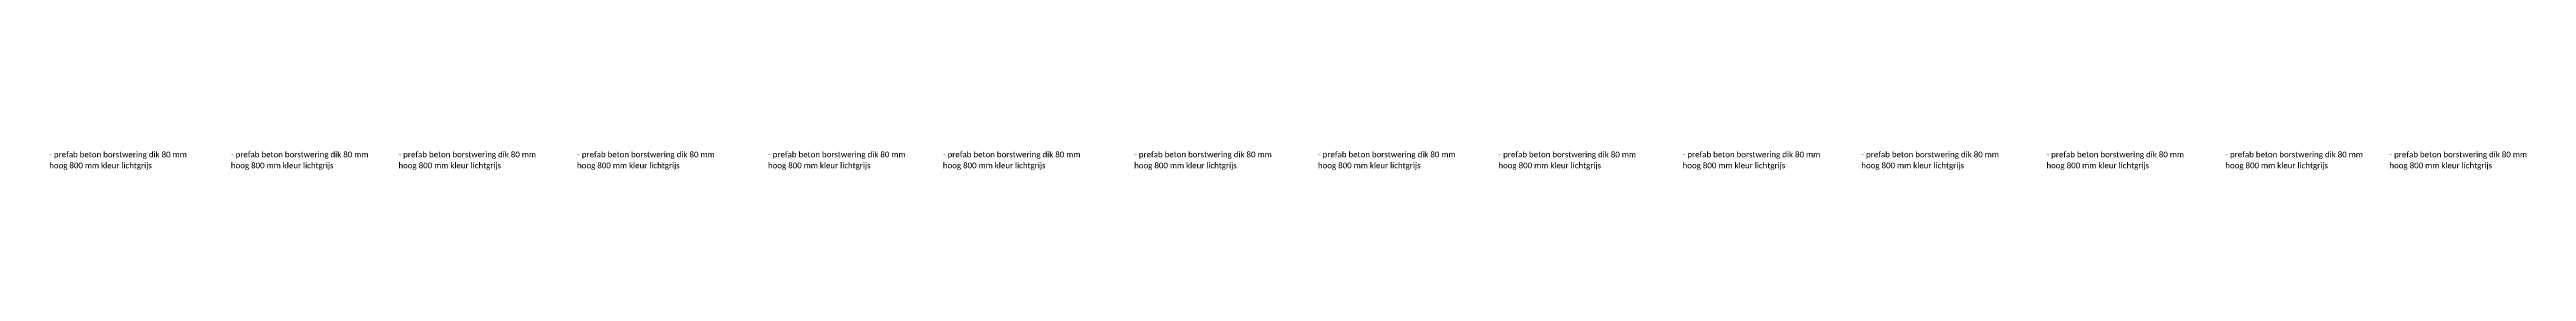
# Model space of a CAD drawing. Header units: millimetres. Extents: x 48682 to 485846, y -7071 to 11878.
# Drawn here: x 358459 to 424993, y -5624 to -5122 of the extents above; entities that cross this region are included whole.
import ezdxf

# ---------------------------------------------------------------- set-up
doc = ezdxf.new("R2010")
doc.units = ezdxf.units.MM
doc.layers.add('G-ANNO-TEXT', color=231, linetype='Continuous', lineweight=9)
doc.styles.add('Calibri', font='calibri.ttf', dxfattribs={"height": 153.100159})

msp = doc.modelspace()

# ---------------------------------------------------------------- texts
at = {"layer": 'G-ANNO-TEXT', "color": 7, "char_height": 153.100159, "width": 4479.6636353, "attachment_point": 1, "line_spacing_factor": 1.156427, "style": 'Calibri'}
for insert in [(358450.00289, -5135.0236), (363329.77212, -5135.0236), (367831.3284, -5135.0236), (372629.77212, -5135.0236), (377756.7587, -5135.0236), (382455.12793, -5135.0236), (387593.29716, -5135.0236), (392530.06639, -5135.0236), (397378.62267, -5135.0236), (402326.58718, -5135.0236), (407126.58718, -5135.0236), (412099.35641, -5135.0236), (416903.93036, -5135.0236), (421312.48664, -5135.0236)]:
    msp.add_mtext('- prefab beton borstwering dik 80 mm\\Phoog 800 mm kleur lichtgrijs\\P', dxfattribs=dict(at, insert=insert))

doc.saveas('drawing.dxf')
